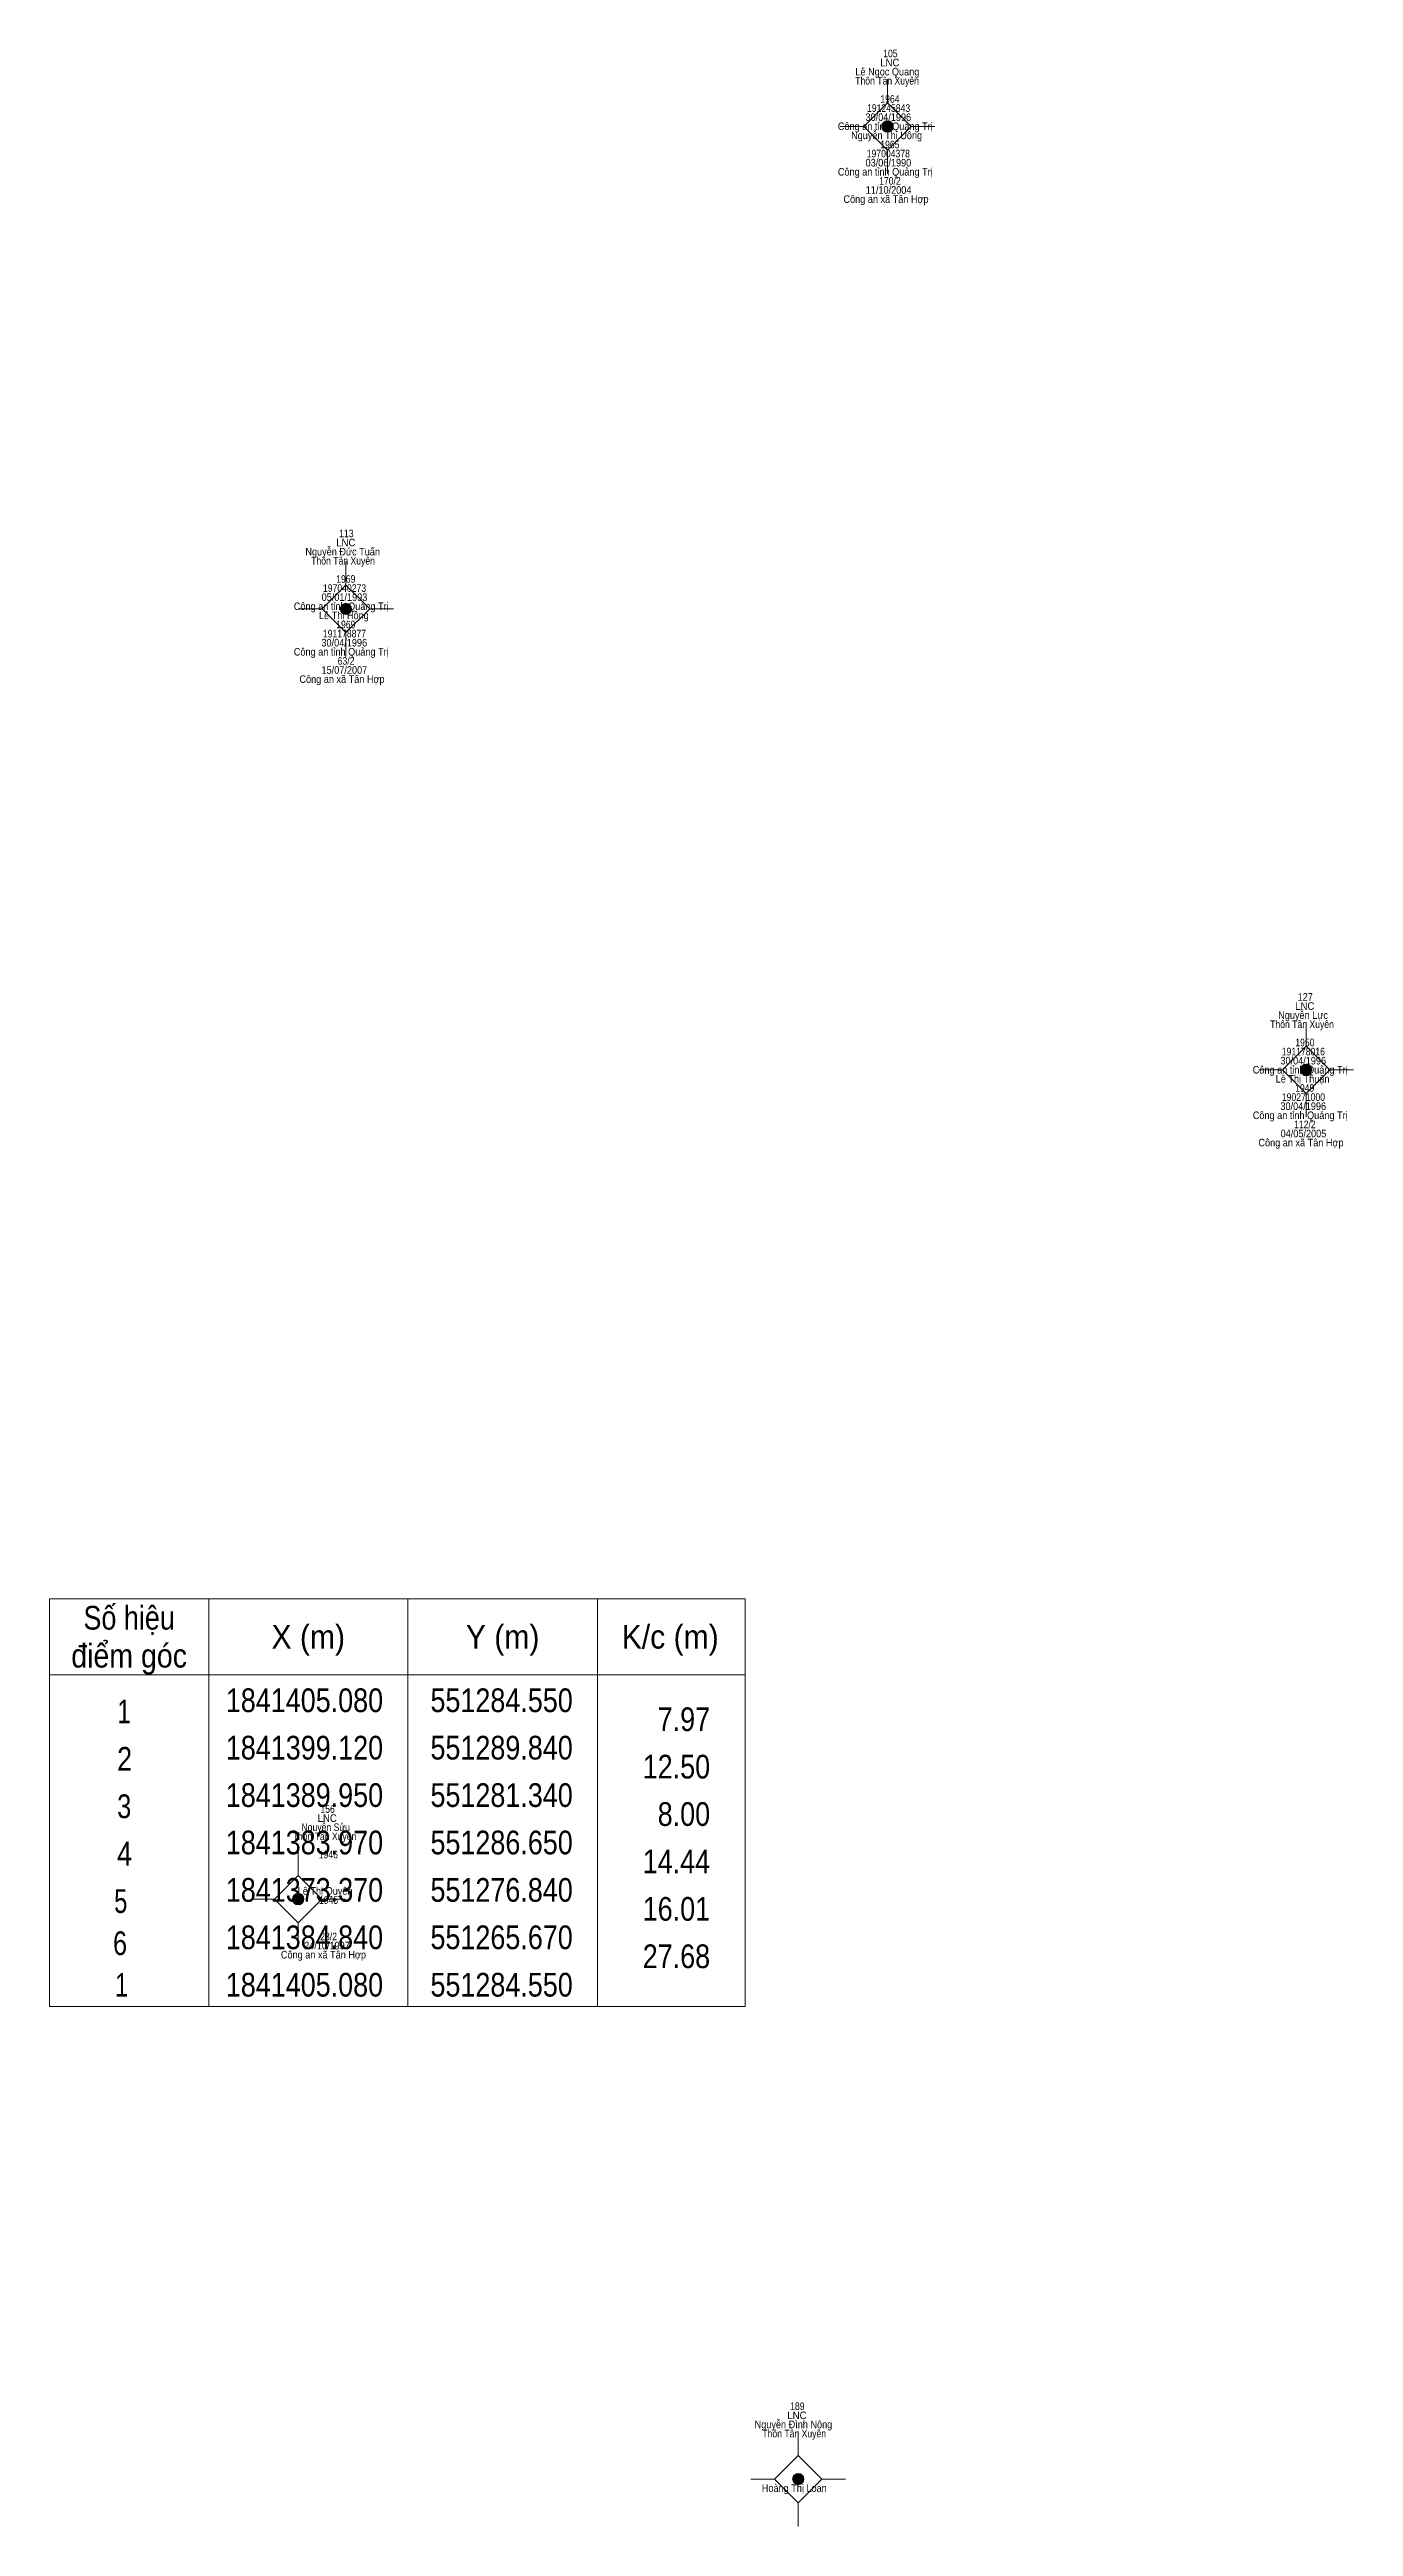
# Model space of a CAD drawing. Header units: metres. Extents: x 550999 to 552168, y 1840994 to 1841978.
# Drawn here: x 551410.8 to 551479.6, y 1841339.8 to 1841470.4 of the extents above; entities that cross this region are included whole.
import ezdxf
from ezdxf.enums import TextEntityAlignment as Align

# ---------------------------------------------------------------- set-up
doc = ezdxf.new("R2010")
doc.units = ezdxf.units.M
doc.header["$LTSCALE"] = 0.16
doc.layers.add('11', color=7, linetype='Continuous', lineweight=13)
doc.layers.add('63', color=7, linetype='Continuous', lineweight=13)
doc.layers.add('15', color=7, linetype='Continuous')

msp = doc.modelspace()

# ---------------------------------------------------------------- texts
at = {"layer": '15'}
for s, width, p in [('LNC', 0.95, (551455.12, 1841469.51)), ('105', 0.85, (551455.15, 1841469.99)), ('Thôn Tân Xuyên', 0.85, (551454.975, 1841468.55)), ('Lê Ngọc Quang', 0.9, (551454.99, 1841469.03)), ('30/04/1996', 0.9, (551455.04, 1841466.63)), ('191245843', 0.85, (551455.055, 1841467.11)), ('1964', 0.85, (551455.125, 1841467.59)), ('Công an tỉnh Quảng Trị', 0.9, (551454.88, 1841466.15)), ('Nguyễn Thị Uông', 0.9, (551454.95, 1841465.67)), ('03/06/1990', 0.9, (551455.045, 1841464.23)), ('197004378', 0.85, (551455.04, 1841464.71)), ('1965', 0.85, (551455.12, 1841465.19)), ('Công an tỉnh Quảng Trị', 0.9, (551454.88, 1841463.75)), ('11/10/2004', 0.9, (551455.055, 1841462.79)), ('170/2', 0.85, (551455.125, 1841463.27)), ('Công an xã Tân Hợp', 0.9, (551454.92, 1841462.31)), ('113', 0.85, (551426.45, 1841444.68)), ('Nguyễn Đức Tuấn', 0.9, (551426.255, 1841443.72)), ('Thôn Tân Xuyên', 0.85, (551426.275, 1841443.24)), ('LNC', 0.95, (551426.42, 1841444.2)), ('197040273', 0.85, (551426.355, 1841441.8)), ('1969', 0.85, (551426.42, 1841442.28)), ('Công an tỉnh Quảng Trị', 0.9, (551426.18, 1841440.84)), ('05/01/1993', 0.9, (551426.35, 1841441.32)), ('Lê Thị Hồng', 0.9, (551426.32, 1841440.36)), ('191178877', 0.85, (551426.35, 1841439.4)), ('1969', 0.85, (551426.42, 1841439.88)), ('Công an tỉnh Quảng Trị', 0.9, (551426.18, 1841438.44)), ('30/04/1996', 0.9, (551426.34, 1841438.92)), ('63/2', 0.85, (551426.435, 1841437.96)), ('Công an xã Tân Hợp', 0.9, (551426.22, 1841437)), ('15/07/2007', 0.9, (551426.345, 1841437.48)), ('LNC', 0.95, (551477.01, 1841419.76)), ('127', 0.9, (551477.035, 1841420.24)), ('Thôn Tân Xuyên', 0.85, (551476.865, 1841418.8)), ('Nguyễn Lực', 0.9, (551476.92, 1841419.28)), ('191178016', 0.85, (551476.935, 1841417.36)), ('1950', 0.85, (551477.015, 1841417.84)), ('Công an tỉnh Quảng Trị', 0.9, (551476.77, 1841416.4)), ('Lê Thị Thuận', 0.9, (551476.895, 1841415.92)), ('30/04/1996', 0.9, (551476.93, 1841416.88)), ('30/04/1996', 0.9, (551476.93, 1841414.48)), ('190271000', 0.85, (551476.94, 1841414.96)), ('1949', 0.85, (551477.01, 1841415.44)), ('Công an tỉnh Quảng Trị', 0.9, (551476.77, 1841414)), ('04/05/2005', 0.9, (551476.94, 1841413.04)), ('112/2', 0.85, (551477.015, 1841413.52)), ('Công an xã Tân Hợp', 0.9, (551476.81, 1841412.56)), ('Nguyễn Sửu', 0.85, (551425.36, 1841376.46)), ('LNC', 0.95, (551425.44, 1841376.94)), ('156', 0.85, (551425.46, 1841377.42)), ('Thôn Tân Xuyên', 0.85, (551425.295, 1841375.98)), (' 1946', 0.85, (551425.435, 1841375.02)), ('Lê Thị Quyên', 0.9, (551425.33, 1841373.1)), (' 1945', 0.85, (551425.445, 1841372.62)), (' 24/10/1997', 0.9, (551425.36, 1841370.22)), (' 23/2', 0.85, (551425.45, 1841370.7)), ('Công an xã Tân Hợp', 0.9, (551425.24, 1841369.74)), ('LNC', 0.95, (551450.22, 1841345.45)), ('189', 0.85, (551450.24, 1841345.93)), ('Nguyễn Đình Nông', 0.9, (551450.035, 1841344.97)), ('Thôn Tân Xuyên', 0.85, (551450.075, 1841344.49)), ('Hoàng Thị Loan', 0.9, (551450.08, 1841341.61))]:
    msp.add_text(s, height=0.4, dxfattribs=dict(at, width=width)).set_placement(p, align=Align.CENTER)
at = {"layer": '63'}
for s, width, p in [('Số hiệu', 0.85, (551414.99, 1841387.08)), ('X (m)', 0.95, (551424.44, 1841386.08)), ('Y (m)', 0.95, (551434.695, 1841386.08)), ('K/c (m)', 0.95, (551443.535, 1841386.08)), ('điểm góc', 0.9, (551414.99, 1841385.08)), ('1841405.080', 0.85, (551424.24, 1841382.73)), ('551284.550', 0.85, (551434.64, 1841382.73)), (' 1', 0.75, (551414.55, 1841382.14)), (' 2', 0.85, (551414.555, 1841379.64)), ('1841399.120', 0.85, (551424.24, 1841380.23)), ('551289.840', 0.85, (551434.64, 1841380.23)), (' 3', 0.8, (551414.545, 1841377.14)), ('1841389.950', 0.85, (551424.24, 1841377.73)), ('551281.340', 0.85, (551434.64, 1841377.73)), (' 4', 0.85, (551414.55, 1841374.64)), ('1841383.970', 0.85, (551424.24, 1841375.23)), ('551286.650', 0.85, (551434.64, 1841375.23)), ('5', 0.75, (551414.55, 1841372.14)), ('1841373.370', 0.85, (551424.24, 1841372.73)), ('551276.840', 0.85, (551434.64, 1841372.73)), ('6', 0.8, (551414.51, 1841369.92)), ('1841384.840', 0.85, (551424.24, 1841370.23)), ('551265.670', 0.85, (551434.64, 1841370.23)), (' 1', 0.75, (551414.42, 1841367.73)), ('1841405.080', 0.85, (551424.24, 1841367.73)), ('551284.550', 0.85, (551434.64, 1841367.73))]:
    msp.add_text(s, height=1.25, dxfattribs=dict(at, width=width)).set_placement(p, align=Align.CENTER)
at = {"layer": '63', "width": 0.85}
for s, p in [('7.97', (551445.64, 1841381.73)), ('12.50', (551445.64, 1841379.23)), ('8.00', (551445.64, 1841376.73)), ('14.44', (551445.64, 1841374.23)), ('16.01', (551445.64, 1841371.73)), ('27.68', (551445.64, 1841369.23))]:
    msp.add_text(s, height=1.25, dxfattribs=at).set_placement(p, align=Align.RIGHT)

# ---------------------------------------------------------------- hatches: boundary and pattern name
at = {"layer": '11'}
for points in [[(551455.2995, 1841466.34, 1), (551454.6995, 1841466.34, 1)], [(551426.7295, 1841440.9, 1), (551426.1295, 1841440.9, 1)], [(551477.3795, 1841416.6, 1), (551476.7795, 1841416.6, 1)], [(551424.2095, 1841372.87, 1), (551423.6095, 1841372.87, 1)], [(551450.5895, 1841342.29, 1), (551449.9895, 1841342.29, 1)]]:
    msp.add_hatch(color=256, dxfattribs=at).paths.add_polyline_path(points)

# ---------------------------------------------------------------- linework, layer by layer
for p, q in [((551455, 1841468.84), (551455, 1841467.59)), ((551453.75, 1841466.34), (551452.5, 1841466.34)), ((551457.5, 1841466.34), (551456.25, 1841466.34)), ((551455, 1841465.09), (551455, 1841463.84)), ((551426.43, 1841443.4), (551426.43, 1841442.15)), ((551425.18, 1841440.9), (551423.93, 1841440.9)), ((551428.93, 1841440.9), (551427.68, 1841440.9)), ((551426.43, 1841439.65), (551426.43, 1841438.4)), ((551477.08, 1841419.1), (551477.08, 1841417.85)), ((551475.83, 1841416.6), (551474.58, 1841416.6)), ((551479.58, 1841416.6), (551478.33, 1841416.6)), ((551477.08, 1841415.35), (551477.08, 1841414.1)), ((551423.91, 1841375.37), (551423.91, 1841374.12)), ((551422.66, 1841372.87), (551421.41, 1841372.87)), ((551426.41, 1841372.87), (551425.16, 1841372.87)), ((551423.91, 1841371.62), (551423.91, 1841370.37)), ((551450.29, 1841344.79), (551450.29, 1841343.54)), ((551449.04, 1841342.29), (551447.79, 1841342.29)), ((551452.79, 1841342.29), (551451.54, 1841342.29)), ((551450.29, 1841341.04), (551450.29, 1841339.79))]:
    msp.add_line(p, q, dxfattribs=at)
for points in [[(551455, 1841467.59), (551453.75, 1841466.34), (551455, 1841465.09), (551456.25, 1841466.34)], [(551426.43, 1841442.15), (551425.18, 1841440.9), (551426.43, 1841439.65), (551427.68, 1841440.9)], [(551477.08, 1841417.85), (551475.83, 1841416.6), (551477.08, 1841415.35), (551478.33, 1841416.6)], [(551423.91, 1841374.12), (551422.66, 1841372.87), (551423.91, 1841371.62), (551425.16, 1841372.87)], [(551450.29, 1841343.54), (551449.04, 1841342.29), (551450.29, 1841341.04), (551451.54, 1841342.29)]]:
    msp.add_lwpolyline(points, close=True, dxfattribs=at)
for centre in [(551454.9995, 1841466.34), (551426.4295, 1841440.9), (551477.0795, 1841416.6), (551423.9095, 1841372.87), (551450.2895, 1841342.29)]:
    msp.add_circle(centre, 0.3, dxfattribs=at)
at = {"layer": '63'}
for p, q in [((551419.19, 1841388.7), (551419.19, 1841367.2)), ((551429.69, 1841388.7), (551429.69, 1841367.2)), ((551439.69, 1841388.7), (551439.69, 1841367.2)), ((551410.79, 1841384.7), (551447.49, 1841384.7))]:
    msp.add_line(p, q, dxfattribs=at)
msp.add_lwpolyline([(551410.79, 1841388.7), (551447.49, 1841388.7), (551447.49, 1841367.2), (551410.79, 1841367.2)], close=True, dxfattribs=at)

msp.set_redraw_order([(e.dxf.handle, doc.entitydb.next_handle()) for e in msp.query("TEXT MTEXT ATTDEF DIMENSION ARC_DIMENSION")])  # texts and dimensions are drawn at this point

doc.saveas('drawing.dxf')
